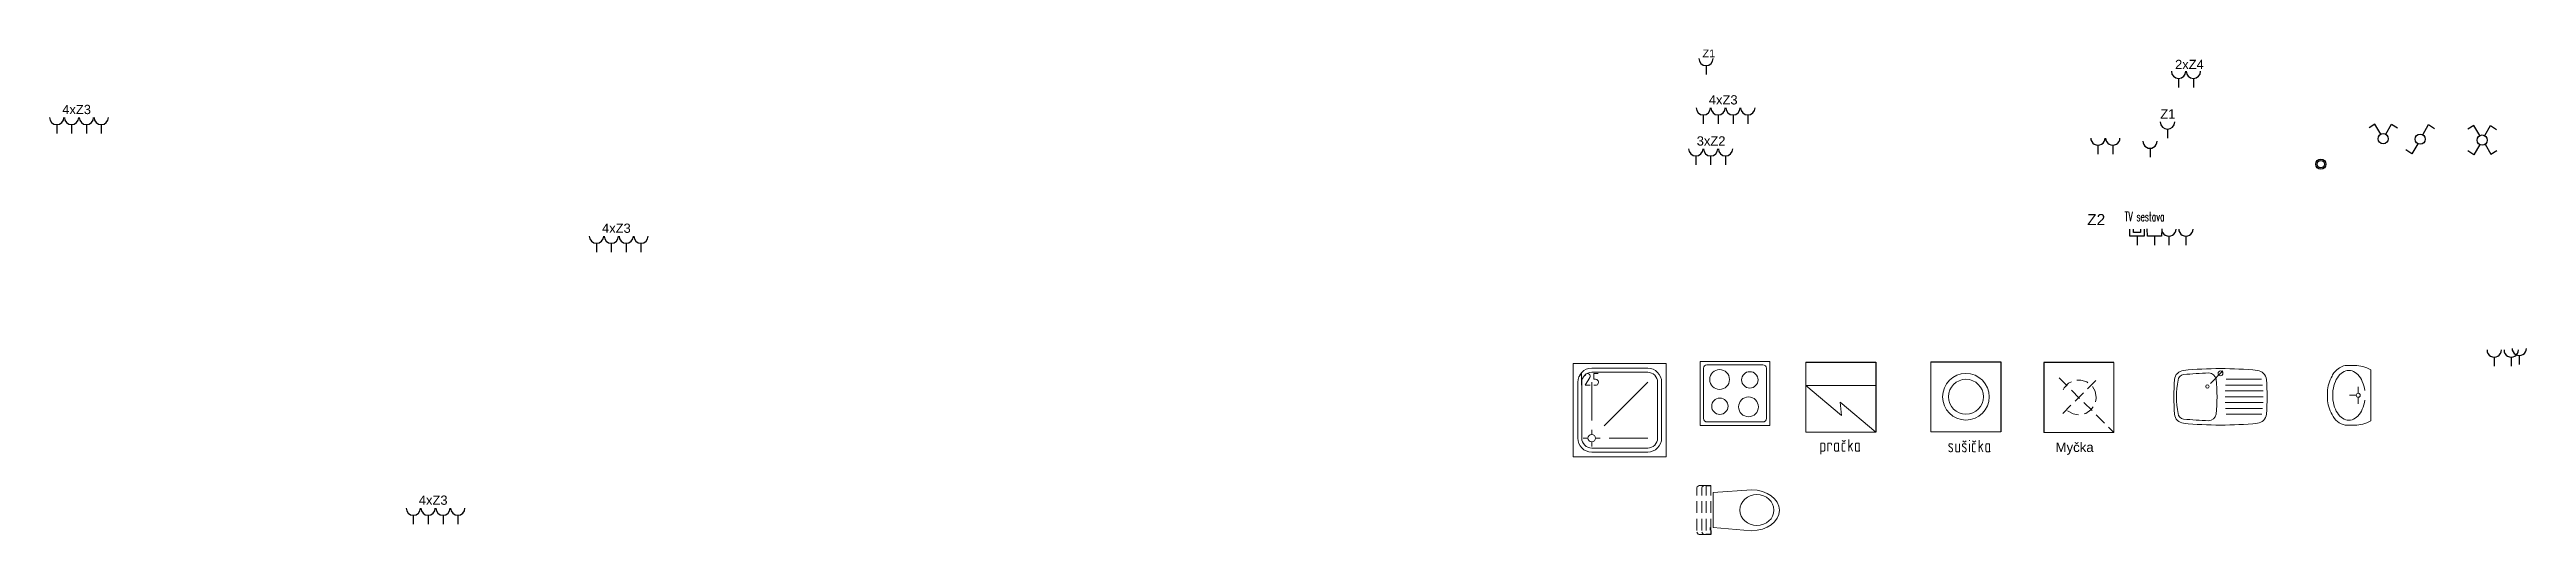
# Model space of a CAD drawing. Header units: millimetres. Extents: x -3035503 to 19821, y 792 to 235380.
# Drawn here: x -2984300 to -2957529, y 230136 to 235380 of the extents above; entities that cross this region are included whole.
import ezdxf

# ---------------------------------------------------------------- set-up
doc = ezdxf.new("R2010")
doc.units = ezdxf.units.MM
for name, color, linetype in [('003_EL_Světelné rozvody - IP', 30, 'Continuous'), ('003_EL_Zásuvkové rozvody - IP', 3, 'Continuous'), ('Datové rozvody', 6, 'Continuous'), ('PDF_Geometrie', 7, 'Continuous')]:
    doc.layers.add(name, color=color, linetype=linetype)
doc.layers.add('EL_Zásuvkové rozvody - IP', color=7, linetype='Continuous', lineweight=30)
doc.styles.add('Arial', font='arial.ttf', dxfattribs={"height": 220})
doc.styles.add('ROMANS', font='romans.shx', dxfattribs={"width": 0.8})
doc.styles.get("Standard").update_dxf_attribs({"font": 'arial.ttf'})

msp = doc.modelspace()

# ---------------------------------------------------------------- texts
msp.add_text('Myčka', height=102.2).set_placement((-2962619, 231028))
at = {"layer": '003_EL_Zásuvkové rozvody - IP', "style": 'Arial'}
msp.add_text('Z2', height=120, dxfattribs=at).set_placement((-2962277, 233481))
at = {"layer": 'EL_Zásuvkové rozvody - IP', "linetype": 'Continuous', "style": 'ROMANS', "width": 0.6}
msp.add_text('TV sestava', height=100, dxfattribs=at).set_placement((-2961872, 233524))

# ---------------------------------------------------------------- blocks, each defined once
blk = doc.blocks.new('A$C1D1D1490')
at = {"layer": 'EL_Zásuvkové rozvody - IP'}
for p, q in [((-151, 102), (-151, 25)), ((-151, 25), (4, 25)), ((-112, 102), (-112, 64)), ((-112, 64), (-36, 64)), ((-74, 25), (-74, -72)), ((-36, 64), (-36, 102)), ((4, 25), (4, 102))]:
    blk.add_line(p, q, dxfattribs=at)
blk = doc.blocks.new('A$C0E246F9B')
at = {"layer": 'EL_Zásuvkové rozvody - IP'}
for p, q in [((-110, 81), (-133, 7)), ((-133, 7), (14, -40)), ((14, -40), (38, 34)), ((-60, -16), (-89, -109))]:
    blk.add_line(p, q, dxfattribs=at)
blk = doc.blocks.new('A$C6A257F1B')
at = {"layer": '003_EL_Zásuvkové rozvody - IP'}
blk.add_line((44, -68), (143, -68), dxfattribs=at)
blk.add_arc((-35, -68), 79.2, 270, 90, dxfattribs=at)
blk = doc.blocks.new('Pracka')
for p, q in [((5841, 13557), (6597, 13557)), ((6597, 13557), (6597, 12801))]:
    blk.add_line(p, q)
at = {"layer": 'PDF_Geometrie', "lineweight": 18}
for points in [[(5841, 12801), (5841, 13557)], [(6597, 13305), (5841, 13305), (6227, 12981), (6211, 13125), (6597, 12801), (5841, 12801)], [(6005, 12595), (6035, 12595), (6040, 12597), (6044, 12602), (6045, 12608), (6045, 12671), (6044, 12677), (6040, 12681), (6035, 12683), (6005, 12683), (6005, 12562)], [(6119, 12662), (6119, 12671), (6118, 12677), (6114, 12681), (6109, 12683), (6079, 12683), (6079, 12595)], [(6193, 12608), (6192, 12602), (6188, 12597), (6185, 12595), (6163, 12595), (6158, 12597), (6155, 12602), (6153, 12608), (6153, 12671), (6155, 12677), (6158, 12681), (6163, 12683), (6193, 12683), (6193, 12608), (6195, 12602), (6197, 12597), (6200, 12595)], [(6253, 12700), (6234, 12713)], [(6267, 12595), (6244, 12595), (6239, 12597), (6235, 12602), (6234, 12608), (6234, 12671), (6235, 12677), (6239, 12681), (6244, 12683), (6267, 12683)], [(6271, 12713), (6253, 12700)], [(6305, 12595), (6305, 12721)], [(6305, 12637), (6345, 12683)], [(6345, 12595), (6322, 12654)], [(6419, 12608), (6417, 12602), (6414, 12597), (6411, 12595), (6389, 12595), (6384, 12597), (6380, 12602), (6379, 12608), (6379, 12671), (6380, 12677), (6384, 12681), (6389, 12683), (6419, 12683), (6419, 12608), (6421, 12602), (6422, 12597), (6426, 12595)]]:
    blk.add_lwpolyline(points, dxfattribs=at)
blk = doc.blocks.new('susicka')
for p, q in [((7194, 13562), (7950, 13562)), ((7950, 13562), (7950, 12806))]:
    blk.add_line(p, q)
at = {"layer": 'PDF_Geometrie', "lineweight": 18}
for points in [[(7950, 12806), (7194, 12806), (7194, 13562)], [(7387, 12602), (7389, 12597), (7394, 12591), (7400, 12589), (7414, 12589), (7419, 12591), (7424, 12597), (7427, 12606), (7427, 12614), (7424, 12623), (7416, 12631), (7394, 12646), (7389, 12652), (7387, 12656), (7387, 12665), (7389, 12671), (7394, 12675), (7400, 12677), (7412, 12677), (7419, 12675), (7424, 12671), (7426, 12665)], [(7501, 12677), (7501, 12589), (7471, 12589), (7466, 12591), (7463, 12595), (7461, 12602), (7461, 12677)], [(7535, 12602), (7536, 12597), (7542, 12591), (7548, 12589), (7562, 12589), (7567, 12591), (7572, 12597), (7575, 12606), (7575, 12614), (7572, 12623), (7563, 12631), (7542, 12646), (7536, 12652), (7535, 12656), (7535, 12665), (7536, 12671), (7542, 12675), (7548, 12677), (7560, 12677), (7567, 12675), (7572, 12671), (7573, 12665)], [(7537, 12707), (7556, 12694), (7574, 12707)], [(7609, 12707), (7609, 12715)], [(7609, 12589), (7609, 12677)], [(7676, 12589), (7652, 12589), (7647, 12591), (7644, 12595), (7642, 12602), (7642, 12665), (7644, 12671), (7647, 12675), (7652, 12677), (7676, 12677)], [(7680, 12707), (7662, 12694), (7643, 12707)], [(7714, 12589), (7714, 12715)], [(7714, 12631), (7754, 12677)], [(7754, 12589), (7730, 12648)], [(7798, 12589), (7793, 12591), (7789, 12595), (7788, 12602), (7788, 12665), (7789, 12671), (7793, 12675), (7798, 12677)], [(7798, 12677), (7828, 12677), (7828, 12602), (7830, 12595), (7831, 12591), (7835, 12589)], [(7828, 12602), (7826, 12595), (7823, 12591), (7819, 12589), (7798, 12589)]]:
    blk.add_lwpolyline(points, dxfattribs=at)
for radius in [252, 189]:
    blk.add_circle((7572, 13184), radius, dxfattribs=at)
blk = doc.blocks.new('Z-1x')
at = {"layer": 'EL_Zásuvkové rozvody - IP', "linetype": 'Continuous', "xscale": 0.9800000000250293, "yscale": 0.9800000000250293, "zscale": 0.9800000000250293, "rotation": 270}
blk.add_blockref('A$C6A257F1B', (89631, -316), dxfattribs=at)
at = {"layer": '003_EL_Zásuvkové rozvody - IP'}
blk.add_attdef('Z', (89526, -270), '', height=100, dxfattribs=at)
blk = doc.blocks.new('Z-2x')
at = {"layer": 'EL_Zásuvkové rozvody - IP', "linetype": 'Continuous', "xscale": 0.9800000000250293, "yscale": 0.9800000000250293, "zscale": 0.9800000000250293, "rotation": 270}
for p in [(89633, -719), (89793, -719), (89954, -719)]:
    blk.add_blockref('A$C6A257F1B', p, dxfattribs=at)
at = {"layer": '003_EL_Zásuvkové rozvody - IP'}
blk.add_attdef('Z', (89576, -650), '', height=100, dxfattribs=at)
blk = doc.blocks.new('Zx')
at = {"layer": 'EL_Zásuvkové rozvody - IP', "linetype": 'Continuous', "xscale": 0.9800000000250293, "yscale": 0.9800000000250293, "zscale": 0.9800000000250293, "rotation": 270}
for p in [(90505, -324), (90665, -324)]:
    blk.add_blockref('A$C6A257F1B', p, dxfattribs=at)
at = {"layer": '003_EL_Zásuvkové rozvody - IP'}
blk.add_attdef('Z', (90400, -266), '', height=100, dxfattribs=at)
blk = doc.blocks.new('Z-4')
at = {"layer": 'EL_Zásuvkové rozvody - IP', "linetype": 'Continuous', "xscale": 0.9800000000250293, "yscale": 0.9800000000250293, "zscale": 0.9800000000250293, "rotation": 270}
for p in [(90384, -1358), (90544, -1358), (90705, -1358), (90865, -1358)]:
    blk.add_blockref('A$C6A257F1B', p, dxfattribs=at)
at = {"layer": '003_EL_Zásuvkové rozvody - IP'}
blk.add_attdef('Z', (90377, -1288), '', height=100, dxfattribs=at)
blk = doc.blocks.new('ooo')
at = {"layer": 'EL_Zásuvkové rozvody - IP', "linetype": 'Continuous', "xscale": 0.9800000000250293, "yscale": 0.9800000000250293, "zscale": 0.9800000000250293, "rotation": 270}
blk.add_blockref('A$C6A257F1B', (90385, -872), dxfattribs=at)
at = {"layer": '003_EL_Zásuvkové rozvody - IP'}
blk.add_attdef('Z', (90241, -801), '', height=100, dxfattribs=at)

# ---------------------------------------------------------------- linework, layer by layer
for p, q in [((-2961990, 231996), (-2962746, 231996)), ((-2962746, 231996), (-2962746, 231240)), ((-2966394, 230665), (-2966343, 230665)), ((-2966343, 230136), (-2966399, 230136)), ((-2966343, 230180), (-2966343, 230136))]:
    msp.add_line(p, q)
at = {"layer": '003_EL_Světelné rozvody - IP'}
for p, q in [((-2959166, 234574), (-2959230, 234533)), ((-2959104, 234465), (-2959166, 234574)), ((-2959049, 234464), (-2958988, 234574)), ((-2958988, 234574), (-2958923, 234533)), ((-2958650, 234458), (-2958588, 234568)), ((-2958588, 234568), (-2958524, 234527)), ((-2958096, 234559), (-2958161, 234518)), ((-2958034, 234449), (-2958096, 234559)), ((-2957980, 234449), (-2957918, 234558)), ((-2957918, 234558), (-2957853, 234517)), ((-2958766, 234253), (-2958831, 234294)), ((-2958704, 234362), (-2958766, 234253)), ((-2958096, 234243), (-2958161, 234284)), ((-2958034, 234353), (-2958096, 234243)), ((-2957974, 234357), (-2957913, 234247)), ((-2957913, 234247), (-2957848, 234288))]:
    msp.add_line(p, q, dxfattribs=at)
msp.add_circle((-2959751, 234140), 40.1, dxfattribs=at)
for centre in [(-2959077, 234416), (-2958678, 234411), (-2958007, 234401), (-2959751, 234140)]:
    msp.add_ellipse(centre, major_axis=(-55.2, 0), ratio=1, start_param=3.141593, end_param=9.424778, dxfattribs=at)
at = {"layer": 'PDF_Geometrie', "lineweight": 18}
for points in [[(-2967834, 231984), (-2966826, 231984), (-2966826, 230976), (-2967834, 230976)], [(-2965705, 232008), (-2965705, 231315), (-2966461, 231315), (-2966461, 232008)], [(-2966352, 230181), (-2966352, 230212)]]:
    msp.add_lwpolyline(points, close=True, dxfattribs=at)
for points in [[(-2966876, 231178, -0.414192), (-2967027, 231027), (-2967632, 231027, -0.414192), (-2967783, 231178), (-2967783, 231782, -0.414192), (-2967632, 231934), (-2967027, 231934, -0.414192), (-2966876, 231782)], [(-2967739, 231782, -0.41422), (-2967632, 231890), (-2967027, 231890, -0.41422), (-2966920, 231782), (-2966920, 231178, -0.41422), (-2967027, 231071), (-2967632, 231071, -0.41422), (-2967739, 231178)], [(-2966423, 231933), (-2966423, 231391, 0.414242), (-2966385, 231353), (-2965781, 231353, 0.414242), (-2965743, 231391), (-2965743, 231933, 0.414242), (-2965781, 231971), (-2966386, 231971, 0.414242)], [(-2961332, 231812, 0.04209), (-2961332, 231436, 0.3613), (-2961236, 231339, 0.049907), (-2960436, 231339, 0.3613), (-2960340, 231436, 0.04209), (-2960340, 231812, 0.3613), (-2960436, 231910, 0.049907), (-2961236, 231910, 0.3613)], [(-2961294, 231805, 0.093012), (-2961294, 231444, 0.361543), (-2961235, 231384, 0.017018), (-2960965, 231366, 0.392562), (-2960883, 231437, 0.053717), (-2960884, 231814, 0.392224), (-2960963, 231883, 0.017255), (-2961235, 231865, 0.361682)], [(-2959570, 231358, 0.105588), (-2959490, 231318), (-2959386, 231317, 0.121824), (-2959212, 231364), (-2959212, 231918, 0.121824), (-2959386, 231965), (-2959490, 231963, 0.158147), (-2959601, 231894, 0.061935), (-2959630, 231849, 0.127499), (-2959679, 231678), (-2959679, 231604, 0.127499), (-2959630, 231432, 0.113772)]]:
    msp.add_lwpolyline(points, format="xyb", close=True, dxfattribs=at)
for points in [[(-2967741, 231750), (-2967741, 231876), (-2967771, 231842)], [(-2967650, 231750), (-2967703, 231750), (-2967654, 231834), (-2967650, 231842), (-2967650, 231855), (-2967654, 231863), (-2967660, 231869), (-2967665, 231874), (-2967673, 231876), (-2967681, 231876), (-2967688, 231874), (-2967694, 231869), (-2967700, 231863), (-2967703, 231851)], [(-2967563, 231876), (-2967609, 231876), (-2967609, 231817), (-2967590, 231817), (-2967577, 231813), (-2967569, 231806), (-2967562, 231796), (-2967560, 231788), (-2967560, 231779)], [(-2962746, 231240), (-2961990, 231240), (-2961990, 231996)], [(-2960809, 231904), (-2960944, 231769)], [(-2967632, 231782), (-2967632, 231368)], [(-2967560, 231779), (-2967562, 231771), (-2967565, 231762), (-2967571, 231756), (-2967579, 231752), (-2967590, 231750), (-2967609, 231750)], [(-2967027, 231782), (-2967497, 231312)], [(-2962581, 231831), (-2962492, 231742)], [(-2962447, 231786), (-2962478, 231772), (-2962526, 231722), (-2962535, 231701)], [(-2962447, 231697), (-2962358, 231608)], [(-2962407, 231579), (-2962318, 231668)], [(-2962268, 231776), (-2962282, 231786), (-2962347, 231806), (-2962387, 231803)], [(-2962274, 231712), (-2962184, 231801)], [(-2962179, 231618), (-2962191, 231686), (-2962221, 231735)], [(-2962188, 231572), (-2962179, 231606), (-2962179, 231618)], [(-2960373, 231626), (-2960785, 231626)], [(-2960375, 231689), (-2960784, 231689)], [(-2960381, 231752), (-2960781, 231752)], [(-2960391, 231815), (-2960775, 231815)], [(-2959369, 231641), (-2959440, 231641)], [(-2959347, 231663), (-2959347, 231734)], [(-2959347, 231619), (-2959347, 231548)], [(-2962541, 231445), (-2962452, 231534)], [(-2962488, 231472), (-2962428, 231439), (-2962371, 231431)], [(-2962313, 231564), (-2962224, 231475)], [(-2962310, 231441), (-2962293, 231445), (-2962236, 231483), (-2962213, 231516)], [(-2962180, 231430), (-2962091, 231341)], [(-2960836, 231319), (-2960798, 231319)], [(-2960375, 231563), (-2960784, 231563)], [(-2960381, 231500), (-2960781, 231500)], [(-2960390, 231437), (-2960775, 231437)], [(-2967672, 231178), (-2967723, 231178)], [(-2967632, 231218), (-2967632, 231268)], [(-2967632, 231137), (-2967632, 231087)], [(-2967592, 231178), (-2967541, 231178)], [(-2967027, 231178), (-2967442, 231178)], [(-2962046, 231296), (-2961990, 231240)], [(-2961990, 231240), (-2961990, 231240)], [(-2966495, 230558), (-2966495, 230640), (-2966491, 230653), (-2966469, 230665), (-2966399, 230665), (-2966415, 230665), (-2966437, 230653), (-2966440, 230640), (-2966440, 230558)], [(-2966394, 230558), (-2966394, 230665)], [(-2966343, 230558), (-2966343, 230665)], [(-2965905, 230177), (-2966318, 230212), (-2966318, 230589), (-2965905, 230618)], [(-2966495, 230369), (-2966495, 230495)], [(-2966495, 230180), (-2966495, 230306)], [(-2966440, 230369), (-2966440, 230495)], [(-2966440, 230180), (-2966440, 230306)], [(-2966394, 230369), (-2966394, 230495)], [(-2966394, 230180), (-2966394, 230306)], [(-2966343, 230369), (-2966343, 230495)], [(-2966343, 230180), (-2966343, 230306)], [(-2966495, 230161), (-2966483, 230140), (-2966469, 230136), (-2966399, 230136), (-2966415, 230136), (-2966429, 230140), (-2966440, 230161)]]:
    msp.add_lwpolyline(points, dxfattribs=at)
msp.add_lwpolyline([(-2959276, 231693, 0.070074), (-2959303, 231790, 0.090147), (-2959351, 231865, 0.126164), (-2959414, 231905, 0.15122), (-2959482, 231905, 0.126352), (-2959545, 231865, 0.090202), (-2959594, 231790, 0.069914), (-2959620, 231693, 0.064141), (-2959620, 231588, 0.070074), (-2959594, 231491, 0.090147), (-2959545, 231417, 0.126164), (-2959482, 231377, 0.075121), (-2959448, 231372, 0.075671), (-2959414, 231377, 0.126352), (-2959351, 231417, 0.090202), (-2959303, 231491, 0.069914), (-2959276, 231588)], format="xyb", dxfattribs=at)
for centre, radius in [((-2966250, 231812), 107), ((-2965923, 231808), 88.4), ((-2960836, 231878), 26), ((-2966247, 231523), 88.4), ((-2965937, 231516), 107), ((-2960977, 231736), 18.5), ((-2959347, 231641), 21.7), ((-2967632, 231178), 40.3)]:
    msp.add_circle(centre, radius, dxfattribs=at)
for points in [[(-2965847, 230568), (-2965948, 230568), (-2966031, 230493), (-2966031, 230400)], [(-2965905, 230618), (-2965905, 230618), (-2965906, 230618), (-2965906, 230618)], [(-2965603, 230398), (-2965603, 230520), (-2965738, 230618), (-2965905, 230618)], [(-2965662, 230400), (-2965662, 230493), (-2965745, 230568), (-2965847, 230568)], [(-2966031, 230400), (-2966031, 230308), (-2965948, 230233), (-2965847, 230233)], [(-2965905, 230177), (-2965738, 230177), (-2965603, 230276), (-2965603, 230398)], [(-2965847, 230233), (-2965745, 230233), (-2965662, 230308), (-2965662, 230400)]]:
    msp.add_open_spline(points, degree=3, dxfattribs=at)

# ---------------------------------------------------------------- block references
for name in ['Pracka', 'susicka']:
    msp.add_blockref(name, (-2971159, 218441))
at = {"layer": '003_EL_Zásuvkové rozvody - IP'}
ref = msp.add_blockref('Z-1x', (-3055961, 235566), dxfattribs=at)
ref.add_attrib('Z', 'Z1', (-2966435, 235296), dxfattribs={"height": 84.3})
for name, p, values in [('Zx', (-3051727, 235435), {'Z': '2xZ4'}), ('ooo', (-3051727, 235435), {'Z': 'Z1'}), ('Z-2x', (-3056073, 234992), {'Z': '3xZ2'})]:
    msp.add_blockref(name, p, dxfattribs=at).add_auto_attribs(values)
at = {"layer": 'Datové rozvody'}
for p in [(-3056743, 236074), (-3074540, 235970), (-3068706, 234686), (-3070686, 231745)]:
    msp.add_blockref('Z-4', p, dxfattribs=at).add_auto_attribs({'Z': '4xZ3'})
at = {"layer": 'EL_Zásuvkové rozvody - IP', "linetype": 'Continuous', "xscale": 0.9800000000250293, "yscale": 0.9800000000250293, "zscale": 0.9800000000250293, "rotation": 270}
for p in [(-2962094, 234389), (-2961933, 234389), (-2961531, 234356), (-2961327, 233405), (-2961143, 233405), (-2957811, 232097), (-2957627, 232097), (-2957540, 232114)]:
    msp.add_blockref('A$C6A257F1B', p, dxfattribs=at)
at = {"layer": 'EL_Zásuvkové rozvody - IP', "xscale": -1, "rotation": 342.3436029769912}
msp.add_blockref('A$C0E246F9B', (-2961601, 233396), dxfattribs=at)
at = {"layer": 'EL_Zásuvkové rozvody - IP', "xscale": -1}
msp.add_blockref('A$C1D1D1490', (-2961811, 233337), dxfattribs=at)

msp.set_redraw_order([(e.dxf.handle, doc.entitydb.next_handle()) for e in msp.query("TEXT MTEXT ATTDEF DIMENSION ARC_DIMENSION")])  # texts and dimensions are drawn at this point

doc.saveas('drawing.dxf')
